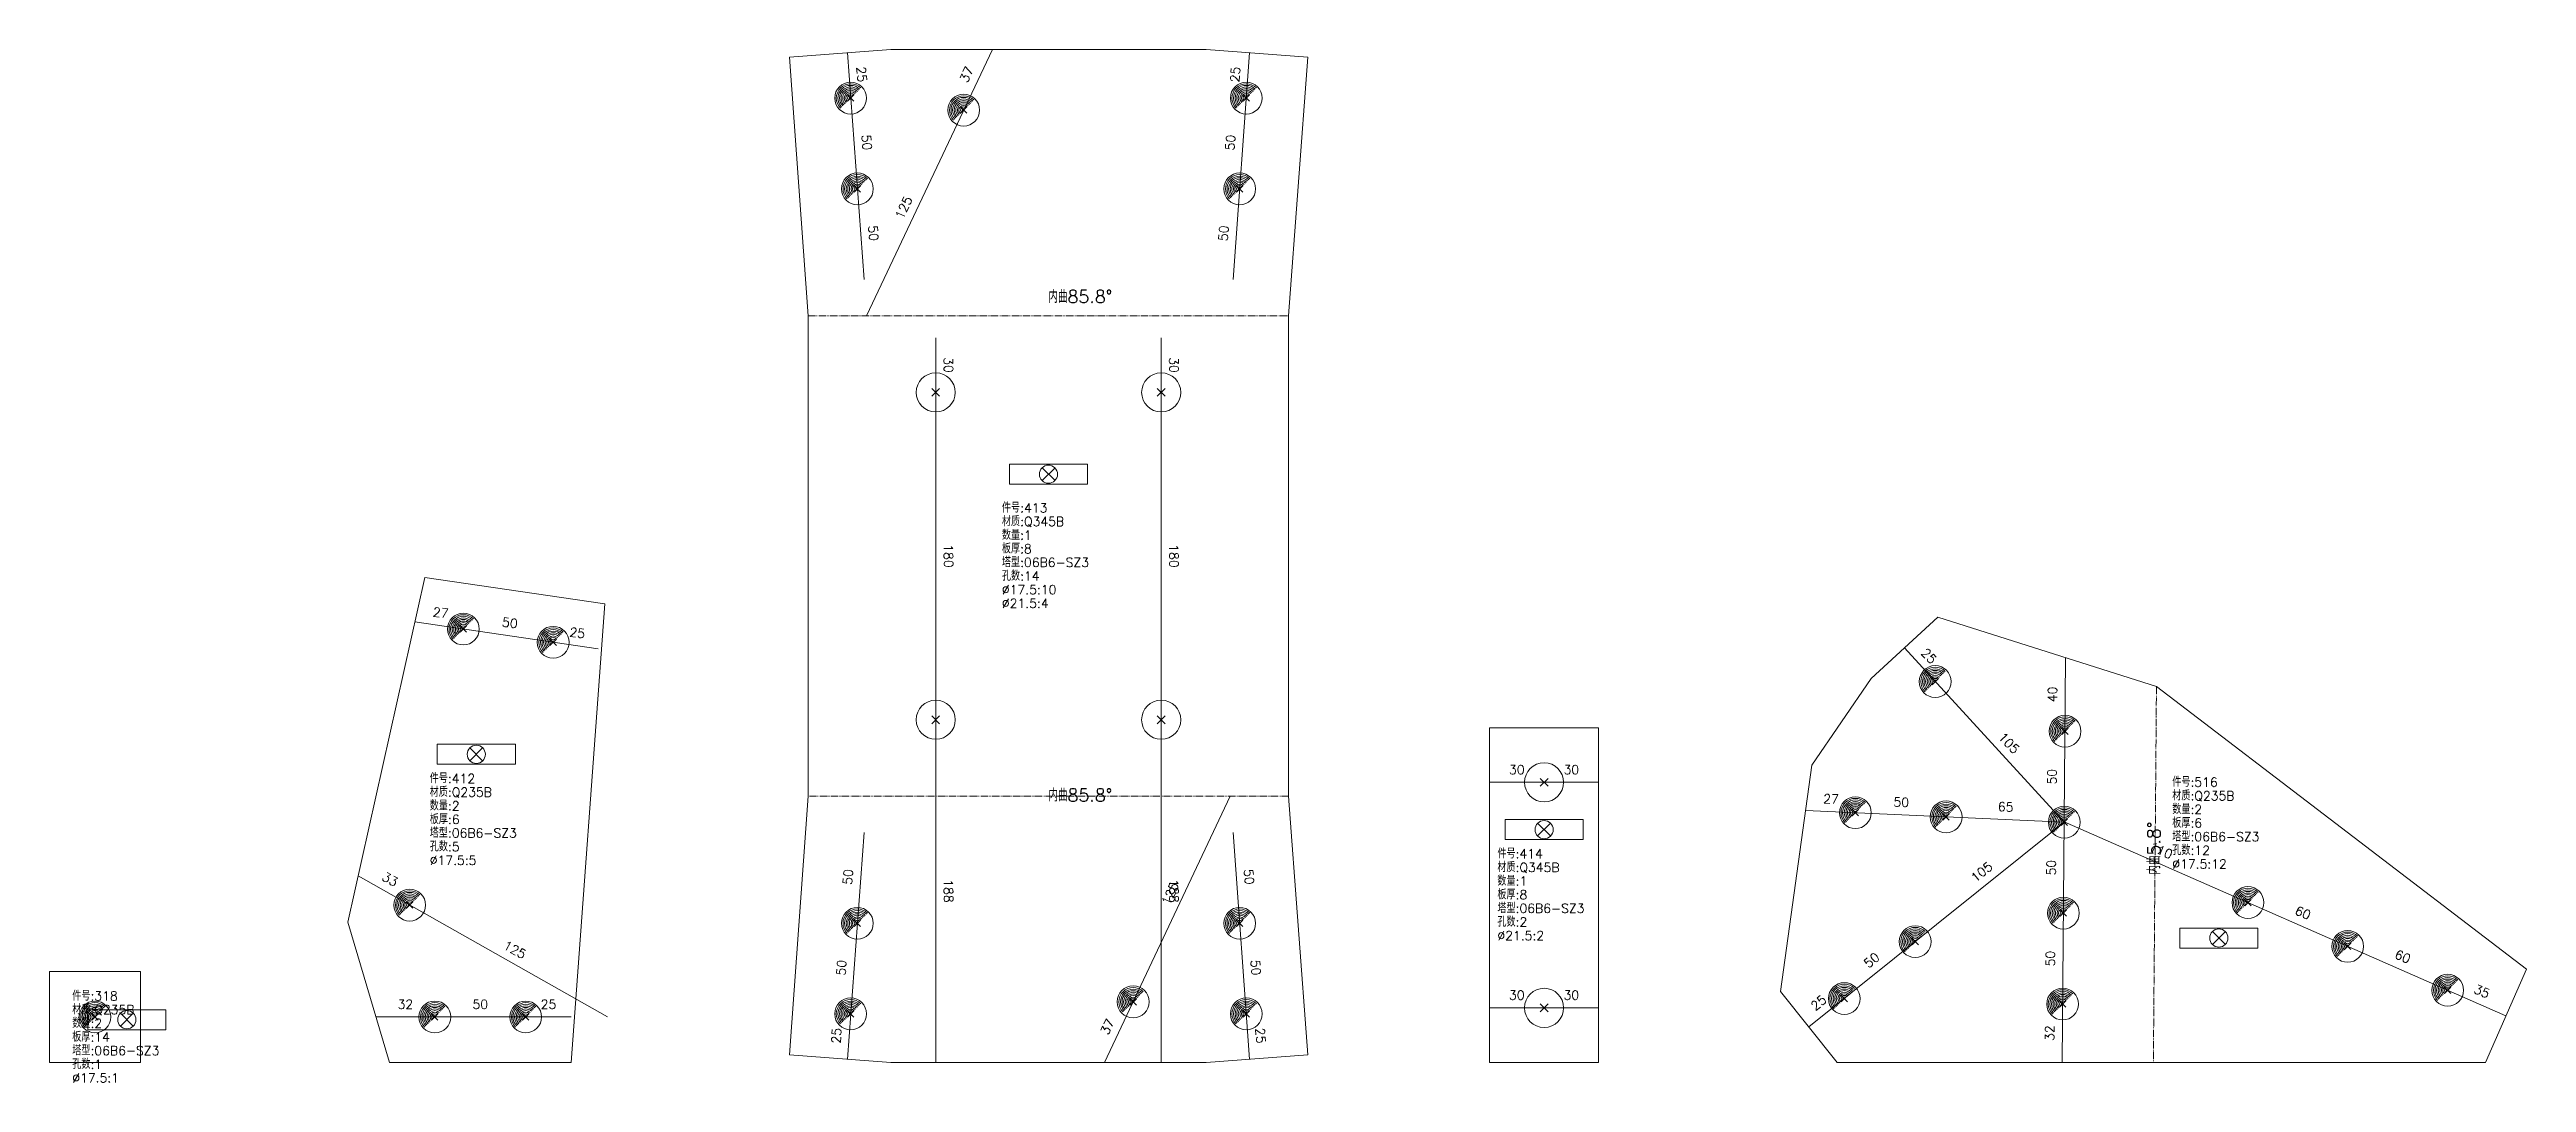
# Model space of a CAD drawing. Extents: x 0 to 6519, y -11 to 2213.
# Drawn here: x 0 to 1362, y 1295 to 1863 of the extents above; entities that cross this region are included whole.
import ezdxf
from ezdxf.enums import TextEntityAlignment as Align

# ---------------------------------------------------------------- set-up
doc = ezdxf.new("R2010")
doc.units = 0
doc.header["$MEASUREMENT"] = 0
doc.linetypes.add('制弯线', pattern=[5.9, 4, -0.5, 0.2, -0.5, 0.2, -0.5])
for name, color, linetype, lineweight in [('1', 7, 'CONTINUOUS', 25), ('2', 7, 'CONTINUOUS', 25), ('5', 7, 'CONTINUOUS', 25)]:
    doc.layers.add(name, color=color, linetype=linetype, lineweight=lineweight)
doc.styles.get("Standard").update_dxf_attribs({"font": 'simplex.shx', "width": 0.7, "height": 3, "bigfont": 'gbhzfs.shx'})

msp = doc.modelspace()

# ---------------------------------------------------------------- texts
at = {"layer": '1', "color": 7, "linetype": 'Continuous', "lineweight": 13}
for s, p in [('件号:413', (523.8, 1607)), ('材质:Q345B', (523.8, 1599.5)), ('数量:1', (523.8, 1592)), ('板厚:8', (523.8, 1584.5)), ('塔型:06B6-SZ3', (523.8, 1577)), ('孔数:14', (523.8, 1569.5)), ('%%c17.5:10', (523.8, 1562)), ('%%c21.5:4', (523.8, 1554.5)), ('件号:412', (209.1, 1458.2)), ('材质:Q235B', (209.1, 1450.7)), ('件号:516', (1167.5, 1456.2)), ('数量:2', (209.1, 1443.2)), ('材质:Q235B', (1167.5, 1448.7)), ('数量:2', (1167.5, 1441.2)), ('板厚:6', (209.1, 1435.7)), ('塔型:06B6-SZ3', (209.1, 1428.2)), ('板厚:6', (1167.5, 1433.7)), ('塔型:06B6-SZ3', (1167.5, 1426.2)), ('孔数:5', (209.1, 1420.7)), ('%%c17.5:5', (209.1, 1413.2)), ('件号:414', (796.3, 1416.8)), ('孔数:12', (1167.5, 1418.7)), ('%%c17.5:12', (1167.5, 1411.2)), ('材质:Q345B', (796.3, 1409.3)), ('数量:1', (796.3, 1401.8)), ('板厚:8', (796.3, 1394.3)), ('塔型:06B6-SZ3', (796.3, 1386.8)), ('孔数:2', (796.3, 1379.3)), ('%%c21.5:2', (796.3, 1371.8)), ('件号:318', (12.5, 1338.6)), ('材质:Q235B', (12.5, 1331.1)), ('数量:2', (12.5, 1323.6)), ('板厚:14', (12.5, 1316.1)), ('塔型:06B6-SZ3', (12.5, 1308.6)), ('孔数:1', (12.5, 1301.1)), ('%%c17.5:1', (12.5, 1293.6))]:
    msp.add_text(s, height=5, dxfattribs=at).set_placement(p, align=Align.BOTTOM_LEFT)
at = {"layer": '2', "color": 7, "linetype": 'Continuous', "lineweight": 13}
for s, rotation, p in [('25', 275, (442.7, 1849)), ('37', 65, (508, 1847.6)), ('25', 86, (656.1, 1849)), ('50', 275, (445.5, 1811.6)), ('50', 86, (653.4, 1811.6)), ('125', 65, (473.4, 1774.4)), ('50', 275, (449.1, 1761.7)), ('50', 86, (649.7, 1761.7)), ('30', 271, (490.4, 1689.5)), ('30', 271, (614.4, 1689.5)), ('180', 271, (490.4, 1584.5)), ('180', 271, (614.4, 1584.5)), ('27', 353, (214.7, 1549.4)), ('50', 353, (252.7, 1543.8)), ('25', 353, (289.8, 1538.3)), ('25', 314, (1030.8, 1526.8)), ('40', 90, (1105.6, 1508.4)), ('105', 314, (1074.8, 1478.9)), ('50', 90, (1105.3, 1463.2)), ('27', 358, (979.7, 1447)), ('50', 358, (1018.3, 1445.2)), ('65', 358, (1075.7, 1442.6)), ('50', 90, (1104.9, 1413.2)), ('110', 337, (1159.8, 1418.9)), ('33', 332, (185.4, 1403.3)), ('50', 86, (443.1, 1407.8)), ('188', 271, (490.4, 1400.3)), ('125', 65, (620, 1397.2)), ('188', 271, (614.4, 1400.3)), ('50', 275, (655.7, 1407.8)), ('105', 39, (1065.2, 1407.7)), ('60', 337, (1237.8, 1384.7)), ('125', 332, (254, 1364.5)), ('50', 39, (1004.7, 1359.2)), ('50', 90, (1104.4, 1363.2)), ('60', 337, (1292.7, 1360.6)), ('50', 86, (439.5, 1357.9)), ('50', 275, (659.4, 1357.9)), ('35', 337, (1336.2, 1341.5)), ('25', 39, (975.5, 1335.8)), ('25', 86, (436.7, 1320.5)), ('37', 65, (585.4, 1324)), ('25', 275, (662.1, 1320.5)), ('32', 90, (1104.1, 1322.2))]:
    msp.add_text(s, height=5, rotation=rotation, dxfattribs=at).set_placement(p, align=Align.BOTTOM_CENTER)
for p in [(549.4, 1721.6), (549.4, 1447.5)]:
    msp.add_text('内曲85.8%%d', height=7, dxfattribs=at).set_placement(p, align=Align.BOTTOM_LEFT)
for s, p in [('30', (807, 1463.1)), ('30', (837, 1463.1)), ('32', (195.7, 1334.1)), ('50', (236.9, 1334.1)), ('25', (274.4, 1334.1)), ('30', (807, 1339.1)), ('30', (837, 1339.1))]:
    msp.add_text(s, height=5, dxfattribs=at).set_placement(p, align=Align.BOTTOM_CENTER)
msp.add_text('内曲5.8%%d', height=7, rotation=90, dxfattribs=at).set_placement((1163, 1409.4), align=Align.BOTTOM_LEFT)

# ---------------------------------------------------------------- blocks, each defined once
blk = doc.blocks.new('板孔17.5')
at = {"layer": '5', "color": 7, "linetype": 'Continuous', "lineweight": 0}
for p, q in [((-0.2, -0.2), (0.2, 0.2)), ((-0.2, 0.2), (0.2, -0.2))]:
    blk.add_line(p, q, dxfattribs=at)
at = {"layer": '5', "color": 7, "linetype": 'Continuous', "lineweight": 13}
blk.add_circle((0, 0), 1, dxfattribs=at)
for radius in [0.9, 0.8, 0.7, 0.6, 0.5, 0.4, 0.3, 0.2, 0.1]:
    blk.add_arc((0, 0), radius, 45, 225, dxfattribs=at)
blk = doc.blocks.new('板孔21.5')
at = {"layer": '5', "color": 7, "linetype": 'Continuous', "lineweight": 13}
for p, q in [((-0.2, -0.2), (0.2, 0.2)), ((0.2, -0.2), (-0.2, 0.2))]:
    blk.add_line(p, q, dxfattribs=at)
blk.add_circle((0, 0), 1, dxfattribs=at)

# ---------------------------------------------------------------- linework, layer by layer
at = {"layer": '1', "color": 7, "linetype": 'Continuous', "lineweight": 18}
for p, q in [((462.7, 1863), (406.9, 1858.9)), ((406.9, 1858.9), (417.3, 1716.6)), ((636.1, 1863), (462.7, 1863)), ((692, 1858.9), (636.1, 1863)), ((681.5, 1716.6), (692, 1858.9)), ((417.3, 1716.6), (417.3, 1452.5)), ((681.5, 1452.5), (681.5, 1716.6)), ((206.5, 1572.8), (164, 1383.2)), ((305.4, 1558.2), (206.5, 1572.8)), ((286.9, 1306.1), (305.4, 1558.2)), ((1038.6, 1550.9), (1001.8, 1517.1)), ((1158.8, 1512.7), (1038.6, 1550.9)), ((1001.8, 1517.1), (969.3, 1469.5)), ((1362.3, 1357.4), (1158.8, 1512.7)), ((792, 1490.1), (792, 1306.1)), ((852, 1490.1), (792, 1490.1)), ((852, 1306.1), (852, 1490.1)), ((969.3, 1469.5), (952, 1345.1)), ((417.3, 1452.5), (406.9, 1310.2)), ((692, 1310.2), (681.5, 1452.5)), ((164, 1383.2), (186.9, 1306.1)), ((50, 1356.1), (0, 1356.1)), ((0, 1356.1), (0, 1306.1)), ((50, 1306.1), (50, 1356.1)), ((1339.8, 1306.1), (1362.3, 1357.4)), ((952, 1345.1), (983.2, 1306.1)), ((406.9, 1310.2), (462.7, 1306.1)), ((636.1, 1306.1), (692, 1310.2)), ((0, 1306.1), (50, 1306.1)), ((186.9, 1306.1), (286.9, 1306.1)), ((462.7, 1306.1), (636.1, 1306.1)), ((792, 1306.1), (852, 1306.1)), ((983.2, 1306.1), (1339.8, 1306.1))]:
    msp.add_line(p, q, dxfattribs=at)
at = {"layer": '1', "color": 7, "linetype": 'Continuous', "lineweight": 13}
for p, q in [((527.9, 1635), (527.9, 1624)), ((570.9, 1635), (527.9, 1635)), ((570.9, 1624), (570.9, 1635)), ((527.9, 1624), (570.9, 1624)), ((553, 1633.1), (545.9, 1626)), ((545.9, 1633.1), (553, 1626)), ((213.2, 1481), (213.2, 1470)), ((256.2, 1481), (213.2, 1481)), ((238.2, 1479), (231.2, 1471.9)), ((231.2, 1479), (238.2, 1471.9)), ((256.2, 1470), (256.2, 1481)), ((213.2, 1470), (256.2, 1470)), ((800.5, 1439.6), (800.5, 1428.6)), ((843.5, 1439.6), (800.5, 1439.6)), ((825.5, 1437.6), (818.4, 1430.6)), ((818.4, 1437.6), (825.5, 1430.6)), ((843.5, 1428.6), (843.5, 1439.6)), ((800.5, 1428.6), (843.5, 1428.6)), ((1171.6, 1380), (1171.6, 1369)), ((1214.6, 1380), (1171.6, 1380)), ((1196.7, 1378), (1189.6, 1370.9)), ((1189.6, 1378), (1196.7, 1370.9)), ((1214.6, 1369), (1214.6, 1380)), ((1171.6, 1369), (1214.6, 1369)), ((21, 1335.1), (21, 1324.1)), ((64, 1335.1), (21, 1335.1)), ((64, 1324.1), (64, 1335.1)), ((21, 1324.1), (64, 1324.1)), ((46, 1333.1), (39, 1326.1)), ((39, 1333.1), (46, 1326.1))]:
    msp.add_line(p, q, dxfattribs=at)
for centre in [(549.4, 1629.5), (234.7, 1475.5), (822, 1434.1), (1193.1, 1374.5), (42.5, 1329.6)]:
    msp.add_circle(centre, 5, dxfattribs=at)
at = {"layer": '2', "color": 9, "linetype": 'Continuous', "lineweight": 13}
for p, q in [((448, 1736.6), (438.8, 1861.2)), ((449.4, 1716.6), (518.6, 1863)), ((650.9, 1736.6), (660, 1861.2)), ((487.4, 1704.5), (487.4, 1306.1)), ((611.4, 1704.5), (611.4, 1306.1)), ((301.7, 1533.5), (201, 1548.4)), ((1108.1, 1438.2), (1020.2, 1534)), ((1108.8, 1528.6), (1107, 1306.1)), ((852, 1460.1), (792, 1460.1)), ((649.4, 1452.5), (580.3, 1306.1)), ((1108.1, 1438.2), (965.9, 1444.6)), ((448, 1432.5), (438.8, 1307.8)), ((650.9, 1432.5), (660, 1307.8)), ((1108.1, 1438.2), (967.6, 1325.6)), ((1108.1, 1438.3), (1351, 1331.7)), ((306.9, 1331.1), (169.7, 1408.7)), ((852, 1336.1), (792, 1336.1)), ((286.9, 1331.1), (179.5, 1331.1))]:
    msp.add_line(p, q, dxfattribs=at)
at = {"layer": '2', "color": 190, "linetype": '制弯线', "lineweight": 13}
for p, q in [((417.3, 1716.6), (681.5, 1716.6)), ((1158.8, 1512.7), (1157.1, 1306.1)), ((681.5, 1452.5), (417.3, 1452.5))]:
    msp.add_line(p, q, dxfattribs=at)

# ---------------------------------------------------------------- block references
at = {"layer": '1', "color": 7, "linetype": 'Continuous', "lineweight": 0}
for name, p, xscale, yscale, zscale in [('板孔17.5', (440.6, 1836.3), 8.75, 8.75, 8.75), ('板孔17.5', (658.2, 1836.3), 8.75, 8.75, 8.75), ('板孔17.5', (502.8, 1829.7), 8.75, 8.75, 8.75), ('板孔17.5', (444.3, 1786.4), 8.75, 8.75, 8.75), ('板孔17.5', (654.6, 1786.4), 8.75, 8.75, 8.75), ('板孔21.5', (487.4, 1674.5), 10.75, 10.75, 10.75), ('板孔21.5', (611.4, 1674.5), 10.75, 10.75, 10.75), ('板孔17.5', (227.6, 1544.4), 8.750000000000057, 8.75, 8.750000000000062), ('板孔17.5', (277, 1537.1), 8.75, 8.75, 8.75), ('板孔17.5', (1037.1, 1515.5), 8.75, 8.75, 8.75), ('板孔21.5', (487.4, 1494.5), 10.75, 10.75, 10.75), ('板孔21.5', (611.4, 1494.5), 10.75, 10.75, 10.75), ('板孔17.5', (1108.5, 1488.2), 8.75, 8.75, 8.75), ('板孔21.5', (822, 1460.1), 10.75, 10.75, 10.75), ('板孔17.5', (993.2, 1443.4), 8.75, 8.75, 8.75), ('板孔17.5', (1043.1, 1441.1), 8.75, 8.75, 8.75), ('板孔17.5', (1108.1, 1438.2), 8.75, 8.75, 8.75), ('板孔17.5', (198.1, 1392.6), 8.75, 8.75, 8.75), ('板孔17.5', (444.3, 1382.6), 8.75, 8.75, 8.75), ('板孔17.5', (654.6, 1382.6), 8.75, 8.75, 8.75), ('板孔17.5', (1107.6, 1388.2), 8.75, 8.75, 8.75), ('板孔17.5', (1209.1, 1394), 8.75, 8.75, 8.75), ('板孔17.5', (1026.1, 1372.5), 8.75, 8.75, 8.75), ('板孔17.5', (1264, 1369.9), 8.75, 8.75, 8.75), ('板孔17.5', (987.1, 1341.2), 8.75, 8.75, 8.75), ('板孔17.5', (1319, 1345.8), 8.75, 8.75, 8.75), ('板孔17.5', (25, 1331.1), 8.75, 8.75, 8.75), ('板孔17.5', (211.9, 1331.1), 8.75, 8.75, 8.75), ('板孔17.5', (261.9, 1331.1), 8.75, 8.75, 8.75), ('板孔17.5', (440.6, 1332.8), 8.75, 8.75, 8.75), ('板孔17.5', (596, 1339.4), 8.75, 8.75, 8.75), ('板孔17.5', (658.2, 1332.8), 8.75, 8.75, 8.75), ('板孔21.5', (822, 1336.1), 10.75, 10.75, 10.75), ('板孔17.5', (1107.2, 1338.2), 8.75, 8.75, 8.75)]:
    msp.add_blockref(name, p, dxfattribs=dict(at, xscale=xscale, yscale=yscale, zscale=zscale))

msp.set_redraw_order([(e.dxf.handle, doc.entitydb.next_handle()) for e in msp.query("TEXT MTEXT ATTDEF DIMENSION ARC_DIMENSION")])  # texts and dimensions are drawn at this point

doc.saveas('drawing.dxf')
